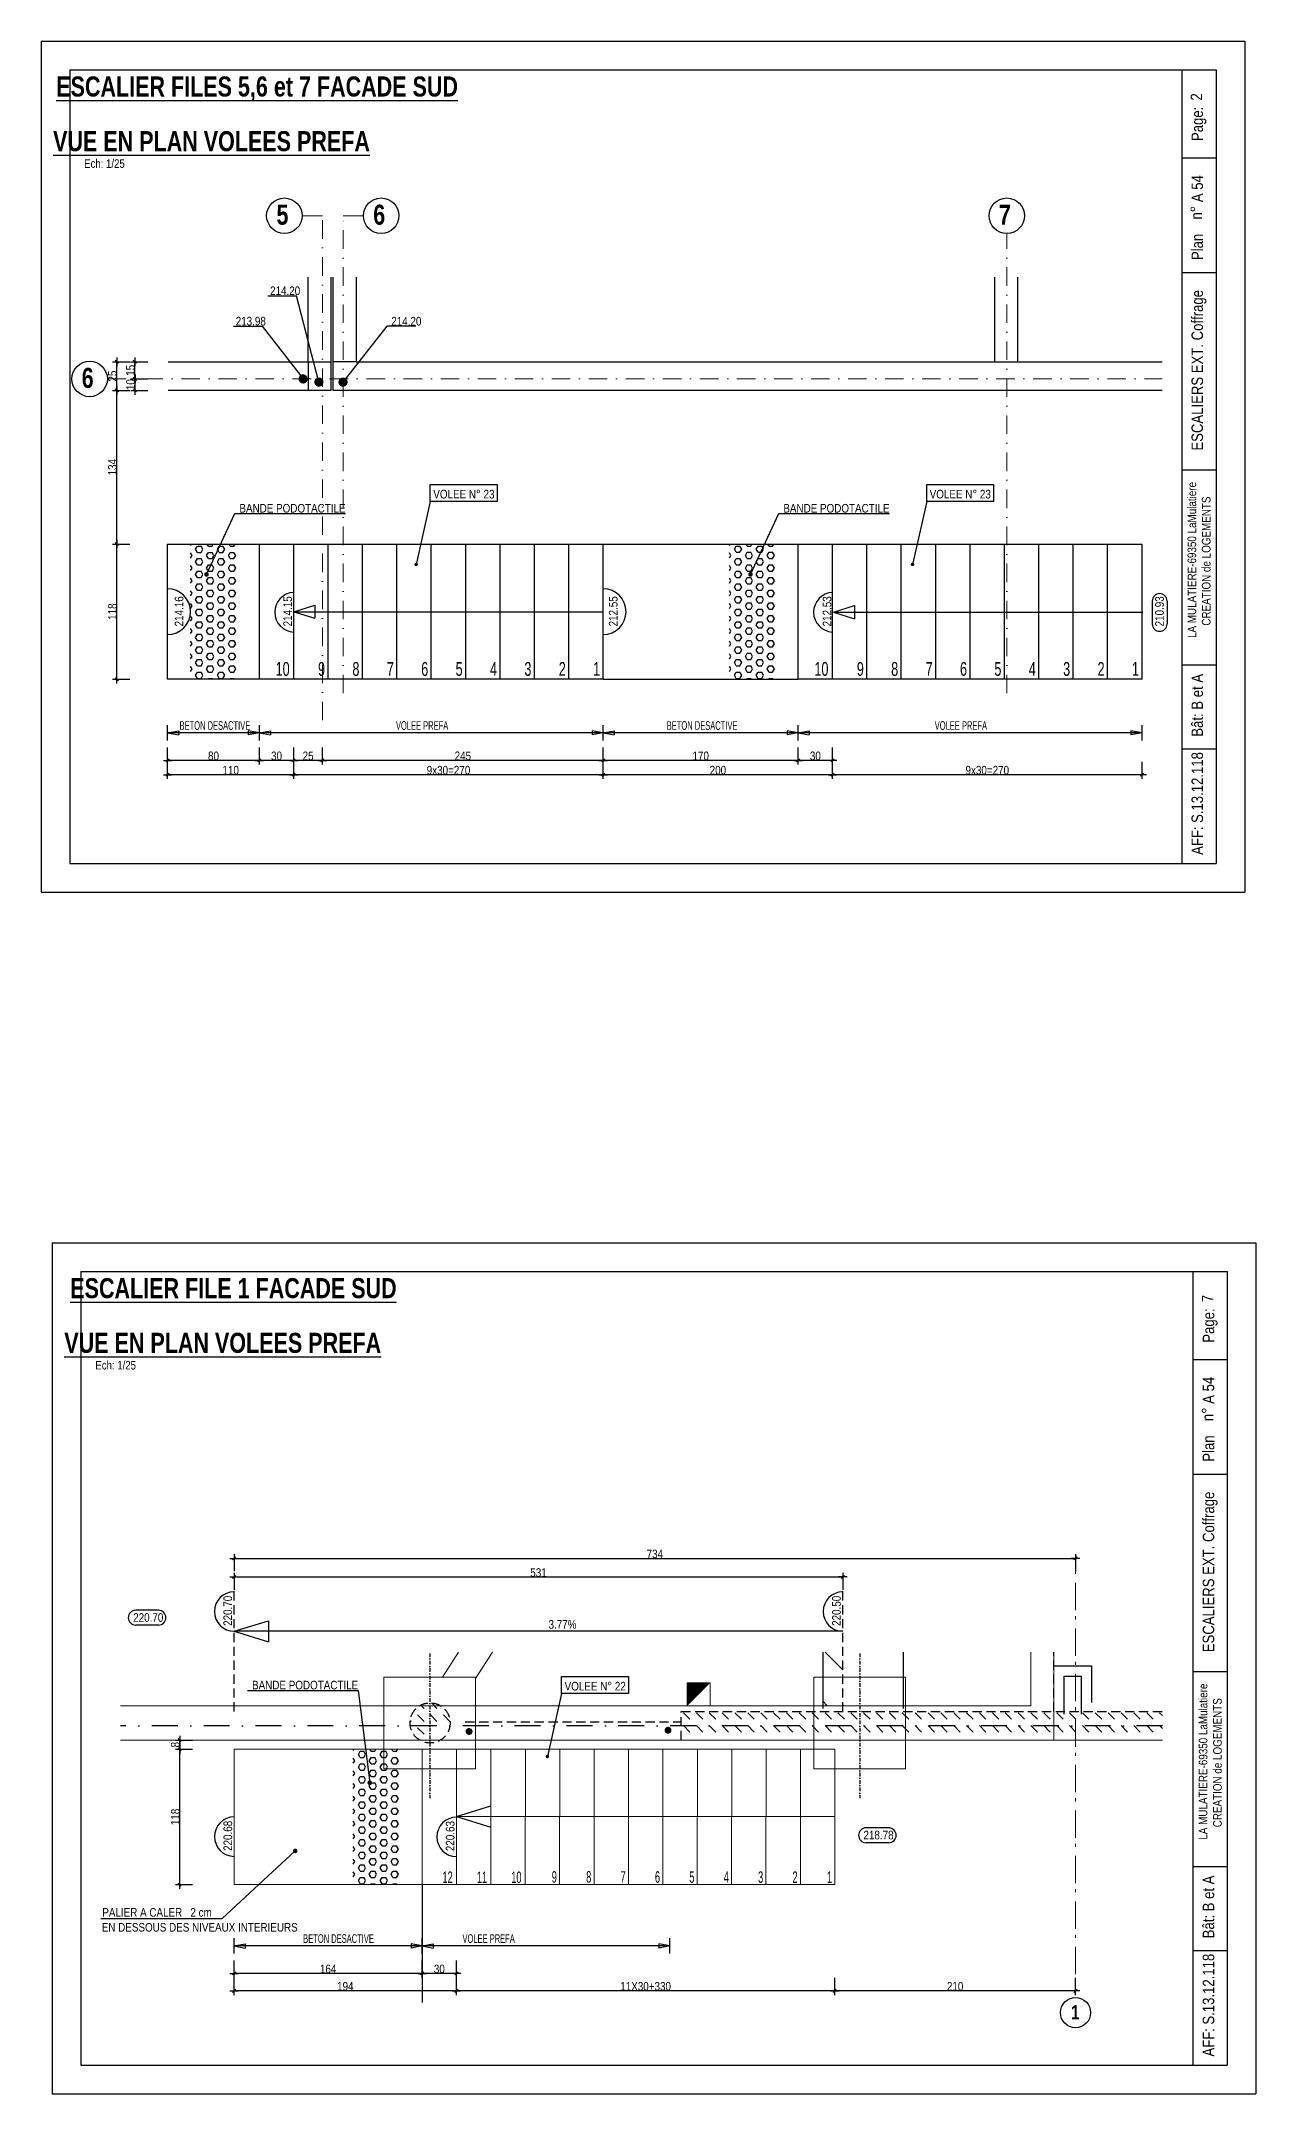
# Model space of a CAD drawing. Header units: centimetres. Extents: x 40138 to 55380, y -25189 to -21608.
# Drawn here: x 45595 to 47715, y -25189 to -21608 of the extents above; entities that cross this region are included whole.
import ezdxf
from ezdxf.enums import TextEntityAlignment as Align

# ---------------------------------------------------------------- set-up
doc = ezdxf.new("R2010")
doc.units = ezdxf.units.CM
doc.header["$LTSCALE"] = 25.4
doc.header["$PDMODE"] = 1
doc.header["$PDSIZE"] = -2
for name, pattern in [('CACHEX2', [19.05, 12.7, -6.35]), ('Style de ligne -6', [1.04164, 0.625, -0.20828, 0.06943, -0.13893]), ('TIRETPTX2', [50.8, 25.4, -12.7, 0, -12.7])]:
    doc.linetypes.add(name, pattern=pattern)
for name, color, linetype in [('01_cote_gen', 4, 'Continuous'), ('01_fenetres', 171, 'Continuous'), ('01_linteaux', 2, 'Continuous'), ('01_murs_sup', 2, 'CACHEX2'), ('01_poch_murs', 253, 'Continuous'), ('01_texte', 230, 'Continuous'), ('AA_COTES', 2, 'Continuous')]:
    doc.layers.add(name, color=color, linetype=linetype)
for name, color, linetype, lineweight in [('01_murs_coup', 5, 'Continuous', 60), ('01_PIEUX', 5, 'Continuous', 60), ('01_résv', 32, 'Continuous', 9), ('01_tram_axes', 2, 'TIRETPTX2', 9), ('B Général', 7, 'Continuous', 5)]:
    doc.layers.add(name, color=color, linetype=linetype, lineweight=lineweight)
doc.styles.add('ARIAL NA', font='ARIALN.TTF')
doc.styles.add('Arial Narrow', font='ARIALN.TTF')
doc.styles.add('impact', font='impact.ttf')
doc.styles.add('MATTE_TXT', font='arial.ttf')
doc.styles.add('STYLE2', font='ARIALN.TTF')
doc.dimstyles.new('JB25', dxfattribs={"dimscale": 0.1, "dimtxt": 150, "dimasz": 15, "dimexe": 0.1, "dimexo": 0.1, "dimgap": 0.09, "dimtad": 1, "dimdec": 1, "dimlfac": 0.5, "dimdsep": 46, "dimtxsty": 'STYLE2', "dimblk1": 'BOND_G', "dimblk2": 'BOND_D', "dimsah": 1, "dimcen": 1.5, "dimdle": 0.01, "dimse1": 1, "dimse2": 1, "dimclrd": 4, "dimclre": 2, "dimclrt": 6, "dimazin": 2, "dimtfac": 2.333333, "dimtdec": 1, "dimtix": 1, "dimtmove": 2, "dimatfit": 3, "dimldrblk": 'BOND_G', "dimfxl": 1, "dimtolj": 1, "dimtzin": 0, "dimarcsym": 0})
pattern_1 = [(135, (2395.002, -1414.808), (-22.4506403, 2e-15), [15.875, -15.875])]

msp = doc.modelspace()

# ---------------------------------------------------------------- texts
at = {"layer": '01_texte'}
for s, height, style, p in [('%%UESCALIER FILES 5,6 et 7 FACADE SUD', 35, 'impact', (45972.26, -21714.92)), ('%%UVUE EN PLAN VOLEES PREFA', 35, 'impact', (45892.72, -21810.31)), ('BANDE PODOTACTILE', 15, 'Arial Narrow', (46034, -22434.69)), ('VOLEE N° 23', 15, 'Arial Narrow', (46333.08, -22410.06)), ('BANDE PODOTACTILE', 15, 'Arial Narrow', (46983, -22434.69)), ('VOLEE N° 23', 15, 'Arial Narrow', (47199.08, -22410.06)), ('%%UESCALIER FILE 1 FACADE SUD', 35, 'impact', (45931.04, -23811.22)), ('%%UVUE EN PLAN VOLEES PREFA', 35, 'impact', (45912.29, -23906.61)), ('220.70', 15, 'Arial Narrow', (45782.36, -24369.82)), ('3.77%%%', 15, 'Arial Narrow', (46505.09, -24381.81)), ('BANDE PODOTACTILE', 15, 'Arial Narrow', (46056.08, -24487.73)), ('VOLEE N° 22', 15, 'Arial Narrow', (46562.16, -24489.6)), ('218.78', 15, 'Arial Narrow', (47056.46, -24749.35)), ('PALIER A CALER   2 cm', 15, 'Arial Narrow', (45797.69, -24884.24)), ('EN DESSOUS DES NIVEAUX INTERIEURS', 15, 'Arial Narrow', (45872.14, -24910.26))]:
    msp.add_text(s, height=height, dxfattribs=dict(at, style=style)).set_placement(p, align=Align.BOTTOM_CENTER)
at = {"layer": '01_texte', "style": 'STYLE2'}
for s, height, p in [('2', 20, (47621.05, -21711.39)), ('Page:', 20, (47622.49, -21782.07)), ('A 54', 20, (47622.49, -21888.72)), ('n%%D', 20, (47621.05, -21919.06)), ('Plan', 20, (47622.49, -21989.74)), ('ESCALIERS EXT. Coffrage', 20, (47622.49, -22322.07)), ('LA MULATIERE-69350 LaMulatiere', 15, (47610.62, -22648.98)), ('CREATION de LOGEMENTS', 15, (47635.62, -22627.5)), ('Bât: B et A', 20, (47622.49, -22821.2)), ('S.13.12.118', 20, (47622.49, -22971.7)), ('AFF:', 20, (47622.49, -23027.36)), ('7', 20, (47640.62, -23807.69)), ('Page:', 20, (47642.06, -23878.37)), ('A 54', 20, (47642.06, -23985.01)), ('n%%D', 20, (47640.62, -24015.36)), ('Plan', 20, (47642.06, -24086.04)), ('ESCALIERS EXT. Coffrage', 20, (47642.06, -24418.37)), ('LA MULATIERE-69350 LaMulatiere', 15, (47630.19, -24745.28)), ('CREATION de LOGEMENTS', 15, (47655.19, -24723.8)), ('Bât: B et A', 20, (47642.06, -24917.49)), ('S.13.12.118', 20, (47642.06, -25067.99)), ('AFF:', 20, (47642.06, -25123.66))]:
    msp.add_text(s, height=height, rotation=90, dxfattribs=at).set_placement(p)
at = {"layer": '01_texte'}
for s, style, width, p in [('Ech: 1/25', 'MATTE_TXT', 0.8, (45705.93, -21833.35)), ('BETON DESACTIVE', 'Arial Narrow', 0.7, (45898.65, -22813.69)), ('VOLEE PREFA', 'Arial Narrow', 0.7, (46260.15, -22813.69)), ('BETON DESACTIVE', 'Arial Narrow', 0.7, (46748.65, -22813.69)), ('VOLEE PREFA', 'Arial Narrow', 0.7, (47200.15, -22813.69)), ('Ech: 1/25', 'MATTE_TXT', 0.8, (45725.5, -23929.65)), ('BETON DESACTIVE', 'Arial Narrow', 0.7, (46114.34, -24929.89)), ('VOLEE PREFA', 'Arial Narrow', 0.7, (46376.21, -24929.88))]:
    msp.add_text(s, height=15, dxfattribs=dict(at, style=style, width=width)).set_placement(p, align=Align.BOTTOM_CENTER)
at = {"layer": '01_texte', "style": 'impact'}
for s, p in [('5', (46016.54, -21910.53)), ('6', (46185.33, -21910.53)), ('7', (47276.82, -21910.52)), ('6', (45676.7, -22195.22))]:
    msp.add_text(s, height=35, dxfattribs=at).set_placement(p, align=Align.MIDDLE_CENTER)
at = {"layer": '01_texte', "style": 'ARIAL NA'}
for s, p in [('214.20', (45994.91, -22050.72)), ('213.98', (45934.97, -22103.8)), ('214.20', (46206.36, -22103.91))]:
    msp.add_text(s, height=15, dxfattribs=at).set_placement(p)
at = {"layer": '01_texte', "style": 'Arial Narrow'}
for s, p in [('214.16', (45848.09, -22602.49)), ('214.15', (46037.59, -22602.49)), ('212.55', (46605.59, -22602.49)), ('212.53', (46978.59, -22602.49)), ('210.93', (47558.59, -22602.49)), ('220.70', (45932.99, -24346.15)), ('220.50', (46994.99, -24346.15)), ('220.68', (45933.15, -24738.75)), ('220.63', (46321.03, -24739.14))]:
    msp.add_text(s, height=15, rotation=90, dxfattribs=at).set_placement(p, align=Align.BOTTOM_CENTER)
at = {"layer": '01_texte', "style": 'ARIAL NA'}
for s, height, width, p in [('10', 24, 0.8, (46004.61, -22714.99)), ('9', 24, 0.8, (46078.57, -22714.99)), ('8', 24, 0.8, (46138.57, -22714.99)), ('7', 24, 0.8, (46198.57, -22714.99)), ('6', 24, 0.8, (46258.57, -22714.99)), ('5', 24, 0.8, (46318.57, -22714.99)), ('4', 24, 0.8, (46378.57, -22714.99)), ('3', 24, 0.8, (46438.57, -22714.99)), ('2', 24, 0.8, (46498.57, -22714.99)), ('1', 24, 0.8, (46558.57, -22714.99)), ('10', 24, 0.8, (46944.61, -22714.98)), ('9', 24, 0.8, (47018.57, -22714.98)), ('8', 24, 0.8, (47078.57, -22714.98)), ('7', 24, 0.8, (47138.57, -22714.98)), ('6', 24, 0.8, (47198.57, -22714.98)), ('5', 24, 0.8, (47258.57, -22714.98)), ('4', 24, 0.8, (47318.57, -22714.98)), ('3', 24, 0.8, (47378.57, -22714.98)), ('2', 24, 0.8, (47438.57, -22714.98)), ('1', 24, 0.8, (47498.57, -22714.98)), ('12', 20, 0.7, (46295.69, -24820.88)), ('11', 20, 0.7, (46355.69, -24820.94)), ('10', 20, 0.7, (46415.69, -24821)), ('9', 20, 0.7, (46486.35, -24820.3)), ('8', 20, 0.7, (46546.35, -24820.36)), ('7', 20, 0.7, (46606.35, -24820.42)), ('6', 20, 0.7, (46666.35, -24820.48)), ('5', 20, 0.7, (46726.35, -24820.54)), ('4', 20, 0.7, (46786.35, -24820.6)), ('3', 20, 0.7, (46846.35, -24820.66)), ('2', 20, 0.7, (46906.35, -24820.72)), ('1', 20, 0.7, (46966.35, -24820.78))]:
    msp.add_text(s, height=height, dxfattribs=dict(at, width=width)).set_placement(p)
at = {"layer": '01_texte', "insert": (47392.22, -25034.05), "char_height": 25, "attachment_point": 1, "rotation": 0, "line_spacing_factor": 0.895453, "style": 'impact'}
msp.add_mtext('1', dxfattribs=at)

# ---------------------------------------------------------------- blocks, each defined once
blk = doc.blocks.new('BOND_G')
at = {"layer": 'AA_COTES', "color": 0}
for p, q in [((5, 0), (-5, 0)), ((1.8, 1.8), (-1.8, -1.8)), ((0, -5), (0, 15))]:
    blk.add_line(p, q, dxfattribs=at)
blk = doc.blocks.new('BOND_D')
at = {"layer": 'AA_COTES', "color": 0}
for p, q in [((5, 0), (-5, 0)), ((-1.8, -1.8), (1.8, 1.8)), ((0, 5), (0, -15))]:
    blk.add_line(p, q, dxfattribs=at)
blk = doc.blocks.new('*D350')
at = {"layer": '01_cote_gen', "color": 4, "lineweight": -2, "ltscale": 0.1, "transparency": 16777216}
blk.add_line((46084.7, -22862.5), (46037.7, -22862.5), dxfattribs=at)
at = {"layer": 'Defpoints', "color": 0, "ltscale": 0.1, "transparency": 16777216}
for p in [(46036.2, -22840), (46086.2, -22835.4), (46036.2, -22862.5)]:
    blk.add_point(p, dxfattribs=at)
at = {"layer": '01_cote_gen', "color": 4, "lineweight": -2, "ltscale": 0.1, "transparency": 16777216, "xscale": 1.5, "yscale": 1.5, "zscale": 1.5, "rotation": 180}
blk.add_blockref('BOND_D', (46036.2, -22862.5), dxfattribs=at)
at = {"layer": '01_cote_gen', "color": 4, "lineweight": -2, "ltscale": 0.1, "transparency": 16777216, "xscale": 1.5, "yscale": 1.5, "zscale": 1.5}
blk.add_blockref('BOND_G', (46086.2, -22862.5), dxfattribs=at)
at = {"layer": '01_cote_gen', "color": 6, "ltscale": 0.1, "transparency": 16777216, "insert": (46061.2, -22854.8), "char_height": 15, "attachment_point": 5, "style": 'STYLE2'}
blk.add_mtext('\\A1;25', dxfattribs=at)
blk = doc.blocks.new('*D351')
at = {"layer": '01_cote_gen', "color": 4, "lineweight": -2, "ltscale": 0.1, "transparency": 16777216}
blk.add_line((46574.7, -22887.5), (46037.7, -22887.5), dxfattribs=at)
at = {"layer": 'Defpoints', "color": 0, "ltscale": 0.1, "transparency": 16777216}
for p in [(46036.2, -22840), (46576.2, -22840), (46036.2, -22887.5)]:
    blk.add_point(p, dxfattribs=at)
at = {"layer": '01_cote_gen', "color": 4, "lineweight": -2, "ltscale": 0.1, "transparency": 16777216, "xscale": 1.5, "yscale": 1.5, "zscale": 1.5, "rotation": 180}
blk.add_blockref('BOND_D', (46036.2, -22887.5), dxfattribs=at)
at = {"layer": '01_cote_gen', "color": 4, "lineweight": -2, "ltscale": 0.1, "transparency": 16777216, "xscale": 1.5, "yscale": 1.5, "zscale": 1.5}
blk.add_blockref('BOND_G', (46576.2, -22887.5), dxfattribs=at)
at = {"layer": '01_cote_gen', "color": 6, "ltscale": 0.1, "transparency": 16777216, "insert": (46306.2, -22879.8), "char_height": 15, "attachment_point": 5, "style": 'STYLE2'}
blk.add_mtext('\\A1;9x30=270', dxfattribs=at)
blk = doc.blocks.new('*D352')
at = {"layer": '01_cote_gen', "color": 4, "lineweight": -2, "ltscale": 0.1, "transparency": 16777216}
blk.add_line((46574.7, -22862.5), (46087.7, -22862.5), dxfattribs=at)
at = {"layer": 'Defpoints', "color": 0, "ltscale": 0.1, "transparency": 16777216}
for p in [(46086.2, -22840), (46576.2, -22840), (46086.2, -22862.5)]:
    blk.add_point(p, dxfattribs=at)
at = {"layer": '01_cote_gen', "color": 4, "lineweight": -2, "ltscale": 0.1, "transparency": 16777216, "xscale": 1.5, "yscale": 1.5, "zscale": 1.5, "rotation": 180}
blk.add_blockref('BOND_D', (46086.2, -22862.5), dxfattribs=at)
at = {"layer": '01_cote_gen', "color": 4, "lineweight": -2, "ltscale": 0.1, "transparency": 16777216, "xscale": 1.5, "yscale": 1.5, "zscale": 1.5}
blk.add_blockref('BOND_G', (46576.2, -22862.5), dxfattribs=at)
at = {"layer": '01_cote_gen', "color": 6, "ltscale": 0.1, "transparency": 16777216, "insert": (46331.2, -22854.8), "char_height": 15, "attachment_point": 5, "style": 'STYLE2'}
blk.add_mtext('\\A1;245', dxfattribs=at)
blk = doc.blocks.new('*D343')
at = {"layer": '01_cote_gen', "color": 4, "lineweight": -2, "ltscale": 0.1, "transparency": 16777216}
blk.add_line((46034.7, -22862.5), (45977.7, -22862.5), dxfattribs=at)
at = {"layer": 'Defpoints', "color": 0, "ltscale": 0.1, "transparency": 16777216}
for p in [(45976.2, -22704.5), (46036.2, -22704.5), (45976.2, -22862.5)]:
    blk.add_point(p, dxfattribs=at)
at = {"layer": '01_cote_gen', "color": 4, "lineweight": -2, "ltscale": 0.1, "transparency": 16777216, "xscale": 1.5, "yscale": 1.5, "zscale": 1.5, "rotation": 180}
blk.add_blockref('BOND_D', (45976.2, -22862.5), dxfattribs=at)
at = {"layer": '01_cote_gen', "color": 4, "lineweight": -2, "ltscale": 0.1, "transparency": 16777216, "xscale": 1.5, "yscale": 1.5, "zscale": 1.5}
blk.add_blockref('BOND_G', (46036.2, -22862.5), dxfattribs=at)
at = {"layer": '01_cote_gen', "color": 6, "ltscale": 0.1, "transparency": 16777216, "insert": (46006.2, -22854.8), "char_height": 15, "attachment_point": 5, "style": 'STYLE2'}
blk.add_mtext('\\A1;30', dxfattribs=at)
blk = doc.blocks.new('*D344')
at = {"layer": '01_cote_gen', "color": 4, "lineweight": -2, "ltscale": 0.1, "transparency": 16777216}
blk.add_line((45974.7, -22862.5), (45817.7, -22862.5), dxfattribs=at)
at = {"layer": 'Defpoints', "color": 0, "ltscale": 0.1, "transparency": 16777216}
for p in [(45816.2, -22840), (45976.2, -22840), (45816.2, -22862.5)]:
    blk.add_point(p, dxfattribs=at)
at = {"layer": '01_cote_gen', "color": 4, "lineweight": -2, "ltscale": 0.1, "transparency": 16777216, "xscale": 1.5, "yscale": 1.5, "zscale": 1.5, "rotation": 180}
blk.add_blockref('BOND_D', (45816.2, -22862.5), dxfattribs=at)
at = {"layer": '01_cote_gen', "color": 4, "lineweight": -2, "ltscale": 0.1, "transparency": 16777216, "xscale": 1.5, "yscale": 1.5, "zscale": 1.5}
blk.add_blockref('BOND_G', (45976.2, -22862.5), dxfattribs=at)
at = {"layer": '01_cote_gen', "color": 6, "ltscale": 0.1, "transparency": 16777216, "insert": (45896.2, -22854.8), "char_height": 15, "attachment_point": 5, "style": 'STYLE2'}
blk.add_mtext('\\A1;80', dxfattribs=at)
blk = doc.blocks.new('*D345')
at = {"layer": '01_cote_gen', "color": 4, "lineweight": -2, "ltscale": 0.1, "transparency": 16777216}
blk.add_line((46034.7, -22887.5), (45817.7, -22887.5), dxfattribs=at)
at = {"layer": 'Defpoints', "color": 0, "ltscale": 0.1, "transparency": 16777216}
for p in [(45816.2, -22840), (46036.2, -22840), (45816.2, -22887.5)]:
    blk.add_point(p, dxfattribs=at)
at = {"layer": '01_cote_gen', "color": 4, "lineweight": -2, "ltscale": 0.1, "transparency": 16777216, "xscale": 1.5, "yscale": 1.5, "zscale": 1.5, "rotation": 180}
blk.add_blockref('BOND_D', (45816.2, -22887.5), dxfattribs=at)
at = {"layer": '01_cote_gen', "color": 4, "lineweight": -2, "ltscale": 0.1, "transparency": 16777216, "xscale": 1.5, "yscale": 1.5, "zscale": 1.5}
blk.add_blockref('BOND_G', (46036.2, -22887.5), dxfattribs=at)
at = {"layer": '01_cote_gen', "color": 6, "ltscale": 0.1, "transparency": 16777216, "insert": (45926.2, -22879.8), "char_height": 15, "attachment_point": 5, "style": 'STYLE2'}
blk.add_mtext('\\A1;110', dxfattribs=at)
blk = doc.blocks.new('*D346')
at = {"layer": '01_cote_gen', "color": 4, "lineweight": -2, "ltscale": 0.1, "transparency": 16777216}
blk.add_line((46974.7, -22862.5), (46917.7, -22862.5), dxfattribs=at)
at = {"layer": 'Defpoints', "color": 0, "ltscale": 0.1, "transparency": 16777216}
for p in [(46916.2, -22840), (46976.2, -22840), (46916.2, -22862.5)]:
    blk.add_point(p, dxfattribs=at)
at = {"layer": '01_cote_gen', "color": 4, "lineweight": -2, "ltscale": 0.1, "transparency": 16777216, "xscale": 1.5, "yscale": 1.5, "zscale": 1.5, "rotation": 180}
blk.add_blockref('BOND_D', (46916.2, -22862.5), dxfattribs=at)
at = {"layer": '01_cote_gen', "color": 4, "lineweight": -2, "ltscale": 0.1, "transparency": 16777216, "xscale": 1.5, "yscale": 1.5, "zscale": 1.5}
blk.add_blockref('BOND_G', (46976.2, -22862.5), dxfattribs=at)
at = {"layer": '01_cote_gen', "color": 6, "ltscale": 0.1, "transparency": 16777216, "insert": (46946.2, -22854.8), "char_height": 15, "attachment_point": 5, "style": 'STYLE2'}
blk.add_mtext('\\A1;30', dxfattribs=at)
blk = doc.blocks.new('*D347')
at = {"layer": '01_cote_gen', "color": 4, "lineweight": -2, "ltscale": 0.1, "transparency": 16777216}
blk.add_line((46914.7, -22862.5), (46577.7, -22862.5), dxfattribs=at)
at = {"layer": 'Defpoints', "color": 0, "ltscale": 0.1, "transparency": 16777216}
for p in [(46576.2, -22840), (46916.2, -22840), (46576.2, -22862.5)]:
    blk.add_point(p, dxfattribs=at)
at = {"layer": '01_cote_gen', "color": 4, "lineweight": -2, "ltscale": 0.1, "transparency": 16777216, "xscale": 1.5, "yscale": 1.5, "zscale": 1.5, "rotation": 180}
blk.add_blockref('BOND_D', (46576.2, -22862.5), dxfattribs=at)
at = {"layer": '01_cote_gen', "color": 4, "lineweight": -2, "ltscale": 0.1, "transparency": 16777216, "xscale": 1.5, "yscale": 1.5, "zscale": 1.5}
blk.add_blockref('BOND_G', (46916.2, -22862.5), dxfattribs=at)
at = {"layer": '01_cote_gen', "color": 6, "ltscale": 0.1, "transparency": 16777216, "insert": (46746.2, -22854.8), "char_height": 15, "attachment_point": 5, "style": 'STYLE2'}
blk.add_mtext('\\A1;170', dxfattribs=at)
blk = doc.blocks.new('*D348')
at = {"layer": '01_cote_gen', "color": 4, "lineweight": -2, "ltscale": 0.1, "transparency": 16777216}
blk.add_line((46974.7, -22887.5), (46577.7, -22887.5), dxfattribs=at)
at = {"layer": 'Defpoints', "color": 0, "ltscale": 0.1, "transparency": 16777216}
for p in [(46576.2, -22714), (46976.2, -22714), (46576.2, -22887.5)]:
    blk.add_point(p, dxfattribs=at)
at = {"layer": '01_cote_gen', "color": 4, "lineweight": -2, "ltscale": 0.1, "transparency": 16777216, "xscale": 1.5, "yscale": 1.5, "zscale": 1.5, "rotation": 180}
blk.add_blockref('BOND_D', (46576.2, -22887.5), dxfattribs=at)
at = {"layer": '01_cote_gen', "color": 4, "lineweight": -2, "ltscale": 0.1, "transparency": 16777216, "xscale": 1.5, "yscale": 1.5, "zscale": 1.5}
blk.add_blockref('BOND_G', (46976.2, -22887.5), dxfattribs=at)
at = {"layer": '01_cote_gen', "color": 6, "ltscale": 0.1, "transparency": 16777216, "insert": (46776.2, -22879.8), "char_height": 15, "attachment_point": 5, "style": 'STYLE2'}
blk.add_mtext('\\A1;200', dxfattribs=at)
blk = doc.blocks.new('*D349')
at = {"layer": '01_cote_gen', "color": 4, "lineweight": -2, "ltscale": 0.1, "transparency": 16777216}
blk.add_line((47514.7, -22887.5), (46977.7, -22887.5), dxfattribs=at)
at = {"layer": 'Defpoints', "color": 0, "ltscale": 0.1, "transparency": 16777216}
for p in [(46976.2, -22840), (47516.2, -22865), (46976.2, -22887.5)]:
    blk.add_point(p, dxfattribs=at)
at = {"layer": '01_cote_gen', "color": 4, "lineweight": -2, "ltscale": 0.1, "transparency": 16777216, "xscale": 1.5, "yscale": 1.5, "zscale": 1.5, "rotation": 180}
blk.add_blockref('BOND_D', (46976.2, -22887.5), dxfattribs=at)
at = {"layer": '01_cote_gen', "color": 4, "lineweight": -2, "ltscale": 0.1, "transparency": 16777216, "xscale": 1.5, "yscale": 1.5, "zscale": 1.5}
blk.add_blockref('BOND_G', (47516.2, -22887.5), dxfattribs=at)
at = {"layer": '01_cote_gen', "color": 6, "ltscale": 0.1, "transparency": 16777216, "insert": (47246.2, -22879.8), "char_height": 15, "attachment_point": 5, "style": 'STYLE2'}
blk.add_mtext('\\A1;9x30=270', dxfattribs=at)
blk = doc.blocks.new('*D353')
at = {"layer": '01_cote_gen', "color": 4, "lineweight": -2, "ltscale": 0.1, "transparency": 16777216}
blk.add_line((45727.5, -22215.6), (45727.5, -22168.6), dxfattribs=at)
at = {"layer": 'Defpoints', "color": 0, "ltscale": 0.1, "transparency": 16777216}
for p in [(45727.5, -22167.1), (45836, -22167.1), (45842, -22217.1)]:
    blk.add_point(p, dxfattribs=at)
at = {"layer": '01_cote_gen', "color": 4, "lineweight": -2, "ltscale": 0.1, "transparency": 16777216, "xscale": 1.5, "yscale": 1.5, "zscale": 1.5}
for name, p, rotation in [('BOND_D', (45727.5, -22167.1), 90), ('BOND_G', (45727.5, -22217.1), 270)]:
    blk.add_blockref(name, p, dxfattribs=dict(at, rotation=rotation))
at = {"layer": '01_cote_gen', "color": 6, "ltscale": 0.1, "transparency": 16777216, "insert": (45719.9, -22192.1), "char_height": 15, "attachment_point": 5, "rotation": 90, "style": 'STYLE2'}
blk.add_mtext('\\A1;25', dxfattribs=at)
blk = doc.blocks.new('*D354')
at = {"layer": '01_cote_gen', "color": 4, "lineweight": -2, "ltscale": 0.1, "transparency": 16777216}
blk.add_line((45759.3, -22215.6), (45759.3, -22198.6), dxfattribs=at)
at = {"layer": 'Defpoints', "color": 0, "ltscale": 0.1, "transparency": 16777216}
for p in [(45759.3, -22197.1), (45796.8, -22197.1), (45855.5, -22217.1)]:
    blk.add_point(p, dxfattribs=at)
at = {"layer": '01_cote_gen', "color": 4, "lineweight": -2, "ltscale": 0.1, "transparency": 16777216, "xscale": 1.5, "yscale": 1.5, "zscale": 1.5}
for name, p, rotation in [('BOND_D', (45759.3, -22197.1), 90), ('BOND_G', (45759.3, -22217.1), 270)]:
    blk.add_blockref(name, p, dxfattribs=dict(at, rotation=rotation))
at = {"layer": '01_cote_gen', "color": 6, "ltscale": 0.1, "transparency": 16777216, "insert": (45751.6, -22207.1), "char_height": 15, "attachment_point": 5, "rotation": 90, "style": 'STYLE2'}
blk.add_mtext('\\A1;10', dxfattribs=at)
blk = doc.blocks.new('*D355')
at = {"layer": '01_cote_gen', "color": 4, "lineweight": -2, "ltscale": 0.1, "transparency": 16777216}
blk.add_line((45759, -22195.6), (45759, -22168.6), dxfattribs=at)
at = {"layer": 'Defpoints', "color": 0, "ltscale": 0.1, "transparency": 16777216}
for p in [(45759, -22167.1), (45788, -22167.1), (45788, -22197.1)]:
    blk.add_point(p, dxfattribs=at)
at = {"layer": '01_cote_gen', "color": 4, "lineweight": -2, "ltscale": 0.1, "transparency": 16777216, "xscale": 1.5, "yscale": 1.5, "zscale": 1.5}
for name, p, rotation in [('BOND_D', (45759, -22167.1), 90), ('BOND_G', (45759, -22197.1), 270)]:
    blk.add_blockref(name, p, dxfattribs=dict(at, rotation=rotation))
at = {"layer": '01_cote_gen', "color": 6, "ltscale": 0.1, "transparency": 16777216, "insert": (45751.3, -22182.1), "char_height": 15, "attachment_point": 5, "rotation": 90, "style": 'STYLE2'}
blk.add_mtext('\\A1;15', dxfattribs=at)
blk = doc.blocks.new('*D356')
at = {"layer": '01_cote_gen', "color": 4, "lineweight": -2, "ltscale": 0.1, "transparency": 16777216}
blk.add_line((45727.5, -22483.6), (45727.5, -22218.6), dxfattribs=at)
at = {"layer": 'Defpoints', "color": 0, "ltscale": 0.1, "transparency": 16777216}
for p in [(45727.5, -22217.1), (45817, -22217.1), (45816.2, -22485.1)]:
    blk.add_point(p, dxfattribs=at)
at = {"layer": '01_cote_gen', "color": 4, "lineweight": -2, "ltscale": 0.1, "transparency": 16777216, "xscale": 1.5, "yscale": 1.5, "zscale": 1.5}
for name, p, rotation in [('BOND_D', (45727.5, -22217.1), 90), ('BOND_G', (45727.5, -22485.1), 270)]:
    blk.add_blockref(name, p, dxfattribs=dict(at, rotation=rotation))
at = {"layer": '01_cote_gen', "color": 6, "ltscale": 0.1, "transparency": 16777216, "insert": (45719.9, -22351.1), "char_height": 15, "attachment_point": 5, "rotation": 90, "style": 'STYLE2'}
blk.add_mtext('\\A1;134', dxfattribs=at)
blk = doc.blocks.new('*D357')
at = {"layer": '01_cote_gen', "color": 4, "lineweight": -2, "ltscale": 0.1, "transparency": 16777216}
blk.add_line((45727.5, -22719.6), (45727.5, -22486.6), dxfattribs=at)
at = {"layer": 'Defpoints', "color": 0, "ltscale": 0.1, "transparency": 16777216}
for p in [(45727.5, -22485.1), (45816.2, -22485.1), (45816.2, -22721.1)]:
    blk.add_point(p, dxfattribs=at)
at = {"layer": '01_cote_gen', "color": 4, "lineweight": -2, "ltscale": 0.1, "transparency": 16777216, "xscale": 1.5, "yscale": 1.5, "zscale": 1.5}
for name, p, rotation in [('BOND_D', (45727.5, -22485.1), 90), ('BOND_G', (45727.5, -22721.1), 270)]:
    blk.add_blockref(name, p, dxfattribs=dict(at, rotation=rotation))
at = {"layer": '01_cote_gen', "color": 6, "ltscale": 0.1, "transparency": 16777216, "insert": (45719.9, -22603.1), "char_height": 15, "attachment_point": 5, "rotation": 90, "style": 'STYLE2'}
blk.add_mtext('\\A1;118', dxfattribs=at)
blk = doc.blocks.new('*D450')
at = {"layer": '01_cote_gen', "color": 4, "lineweight": -2, "ltscale": 0.1, "transparency": 16777216}
blk.add_line((47398.6, -25009), (46981.6, -25009), dxfattribs=at)
at = {"layer": 'Defpoints', "color": 0, "ltscale": 0.1, "transparency": 16777216}
for p in [(46980.1, -24840.7), (47400.1, -24894.5), (46980.1, -25009)]:
    blk.add_point(p, dxfattribs=at)
at = {"layer": '01_cote_gen', "color": 4, "lineweight": -2, "ltscale": 0.1, "transparency": 16777216, "xscale": 1.5, "yscale": 1.5, "zscale": 1.5, "rotation": 180}
blk.add_blockref('BOND_D', (46980.1, -25009), dxfattribs=at)
at = {"layer": '01_cote_gen', "color": 4, "lineweight": -2, "ltscale": 0.1, "transparency": 16777216, "xscale": 1.5, "yscale": 1.5, "zscale": 1.5}
blk.add_blockref('BOND_G', (47400.1, -25009), dxfattribs=at)
at = {"layer": '01_cote_gen', "color": 6, "ltscale": 0.1, "transparency": 16777216, "insert": (47190.1, -25001.3), "char_height": 15, "attachment_point": 5, "style": 'STYLE2'}
blk.add_mtext('\\A1;210', dxfattribs=at)
blk = doc.blocks.new('*D451')
at = {"layer": '01_cote_gen', "color": 4, "lineweight": -2, "ltscale": 0.1, "transparency": 16777216}
blk.add_line((46978.6, -25009), (46321.6, -25009), dxfattribs=at)
at = {"layer": 'Defpoints', "color": 0, "ltscale": 0.1, "transparency": 16777216}
for p in [(46320.1, -24890.5), (46980.1, -24891.1), (46320.1, -25009)]:
    blk.add_point(p, dxfattribs=at)
at = {"layer": '01_cote_gen', "color": 4, "lineweight": -2, "ltscale": 0.1, "transparency": 16777216, "xscale": 1.5, "yscale": 1.5, "zscale": 1.5, "rotation": 180}
blk.add_blockref('BOND_D', (46320.1, -25009), dxfattribs=at)
at = {"layer": '01_cote_gen', "color": 4, "lineweight": -2, "ltscale": 0.1, "transparency": 16777216, "xscale": 1.5, "yscale": 1.5, "zscale": 1.5}
blk.add_blockref('BOND_G', (46980.1, -25009), dxfattribs=at)
at = {"layer": '01_cote_gen', "color": 6, "ltscale": 0.1, "transparency": 16777216, "insert": (46650.1, -25001.3), "char_height": 15, "attachment_point": 5, "style": 'STYLE2'}
blk.add_mtext('\\A1;11X30+330', dxfattribs=at)
blk = doc.blocks.new('*D452')
at = {"layer": '01_cote_gen', "color": 4, "lineweight": -2, "ltscale": 0.1, "transparency": 16777216}
blk.add_line((46318.6, -24978.7), (46261.7, -24978.7), dxfattribs=at)
at = {"layer": 'Defpoints', "color": 0, "ltscale": 0.1, "transparency": 16777216}
for p in [(46260.2, -24823.2), (46320.1, -24956.2), (46260.2, -24978.7)]:
    blk.add_point(p, dxfattribs=at)
at = {"layer": '01_cote_gen', "color": 4, "lineweight": -2, "ltscale": 0.1, "transparency": 16777216, "xscale": 1.5, "yscale": 1.5, "zscale": 1.5, "rotation": 180}
blk.add_blockref('BOND_D', (46260.2, -24978.7), dxfattribs=at)
at = {"layer": '01_cote_gen', "color": 4, "lineweight": -2, "ltscale": 0.1, "transparency": 16777216, "xscale": 1.5, "yscale": 1.5, "zscale": 1.5}
blk.add_blockref('BOND_G', (46320.1, -24978.7), dxfattribs=at)
at = {"layer": '01_cote_gen', "color": 6, "ltscale": 0.1, "transparency": 16777216, "insert": (46290.2, -24971), "char_height": 15, "attachment_point": 5, "style": 'STYLE2'}
blk.add_mtext('\\A1;30', dxfattribs=at)
blk = doc.blocks.new('*D453')
at = {"layer": '01_cote_gen', "color": 4, "lineweight": -2, "ltscale": 0.1, "transparency": 16777216}
blk.add_line((45837.3, -24822.2), (45837.3, -24589.2), dxfattribs=at)
at = {"layer": 'Defpoints', "color": 0, "ltscale": 0.1, "transparency": 16777216}
for p in [(45837.3, -24587.7), (45932.4, -24587.7), (45932.2, -24823.7)]:
    blk.add_point(p, dxfattribs=at)
at = {"layer": '01_cote_gen', "color": 4, "lineweight": -2, "ltscale": 0.1, "transparency": 16777216, "xscale": 1.5, "yscale": 1.5, "zscale": 1.5}
for name, p, rotation in [('BOND_D', (45837.3, -24587.7), 90), ('BOND_G', (45837.3, -24823.7), 270)]:
    blk.add_blockref(name, p, dxfattribs=dict(at, rotation=rotation))
at = {"layer": '01_cote_gen', "color": 6, "ltscale": 0.1, "transparency": 16777216, "insert": (45829.6, -24705.7), "char_height": 15, "attachment_point": 5, "rotation": 90, "style": 'STYLE2'}
blk.add_mtext('\\A1;118', dxfattribs=at)
blk = doc.blocks.new('*D454')
at = {"layer": '01_cote_gen', "color": 4, "lineweight": -2, "ltscale": 0.1, "transparency": 16777216}
blk.add_line((45837.3, -24586.2), (45837.3, -24573.2), dxfattribs=at)
at = {"layer": 'Defpoints', "color": 0, "ltscale": 0.1, "transparency": 16777216}
for p in [(45837.3, -24571.7), (45859.8, -24571.7), (45859.8, -24587.7)]:
    blk.add_point(p, dxfattribs=at)
at = {"layer": '01_cote_gen', "color": 4, "lineweight": -2, "ltscale": 0.1, "transparency": 16777216, "xscale": 1.5, "yscale": 1.5, "zscale": 1.5}
for name, p, rotation in [('BOND_D', (45837.3, -24571.7), 90), ('BOND_G', (45837.3, -24587.7), 270)]:
    blk.add_blockref(name, p, dxfattribs=dict(at, rotation=rotation))
at = {"layer": '01_cote_gen', "color": 6, "ltscale": 0.1, "transparency": 16777216, "insert": (45829.6, -24579.7), "char_height": 15, "attachment_point": 5, "rotation": 90, "style": 'STYLE2'}
blk.add_mtext('\\A1;8', dxfattribs=at)
blk = doc.blocks.new('*D455')
at = {"layer": '01_cote_gen', "color": 4, "lineweight": -2, "ltscale": 0.1, "transparency": 16777216}
blk.add_line((45933.7, -24254.6), (47398.6, -24254.6), dxfattribs=at)
at = {"layer": 'Defpoints', "color": 0, "ltscale": 0.1, "transparency": 16777216}
for p in [(47400.1, -24254.6), (47400.1, -24295.4), (45932.2, -24351)]:
    blk.add_point(p, dxfattribs=at)
at = {"layer": '01_cote_gen', "color": 4, "lineweight": -2, "ltscale": 0.1, "transparency": 16777216, "xscale": 1.5, "yscale": 1.5, "zscale": 1.5, "rotation": 180}
blk.add_blockref('BOND_G', (45932.2, -24254.6), dxfattribs=at)
at = {"layer": '01_cote_gen', "color": 4, "lineweight": -2, "ltscale": 0.1, "transparency": 16777216, "xscale": 1.5, "yscale": 1.5, "zscale": 1.5}
blk.add_blockref('BOND_D', (47400.1, -24254.6), dxfattribs=at)
at = {"layer": '01_cote_gen', "color": 6, "ltscale": 0.1, "transparency": 16777216, "insert": (46666.2, -24247), "char_height": 15, "attachment_point": 5, "style": 'STYLE2'}
blk.add_mtext('\\A1;734', dxfattribs=at)
blk = doc.blocks.new('*D456')
at = {"layer": '01_cote_gen', "color": 4, "lineweight": -2, "ltscale": 0.1, "transparency": 16777216}
blk.add_line((45933.7, -24287.1), (46992.7, -24287.1), dxfattribs=at)
at = {"layer": 'Defpoints', "color": 0, "ltscale": 0.1, "transparency": 16777216}
for p in [(45932.2, -24277.1), (46994.2, -24287.1), (46994.2, -24351)]:
    blk.add_point(p, dxfattribs=at)
at = {"layer": '01_cote_gen', "color": 4, "lineweight": -2, "ltscale": 0.1, "transparency": 16777216, "xscale": 1.5, "yscale": 1.5, "zscale": 1.5, "rotation": 180}
blk.add_blockref('BOND_G', (45932.2, -24287.1), dxfattribs=at)
at = {"layer": '01_cote_gen', "color": 4, "lineweight": -2, "ltscale": 0.1, "transparency": 16777216, "xscale": 1.5, "yscale": 1.5, "zscale": 1.5}
blk.add_blockref('BOND_D', (46994.2, -24287.1), dxfattribs=at)
at = {"layer": '01_cote_gen', "color": 6, "ltscale": 0.1, "transparency": 16777216, "insert": (46463.2, -24279.5), "char_height": 15, "attachment_point": 5, "style": 'STYLE2'}
blk.add_mtext('\\A1;531', dxfattribs=at)
blk = doc.blocks.new('*D457')
at = {"layer": '01_cote_gen', "color": 4, "lineweight": -2, "ltscale": 0.1, "transparency": 16777216}
blk.add_line((46258.7, -24978.7), (45933.7, -24978.7), dxfattribs=at)
at = {"layer": 'Defpoints', "color": 0, "ltscale": 0.1, "transparency": 16777216}
for p in [(45932.2, -24847.5), (46260.2, -24956.2), (45932.2, -24978.7)]:
    blk.add_point(p, dxfattribs=at)
at = {"layer": '01_cote_gen', "color": 4, "lineweight": -2, "ltscale": 0.1, "transparency": 16777216, "xscale": 1.5, "yscale": 1.5, "zscale": 1.5, "rotation": 180}
blk.add_blockref('BOND_D', (45932.2, -24978.7), dxfattribs=at)
at = {"layer": '01_cote_gen', "color": 4, "lineweight": -2, "ltscale": 0.1, "transparency": 16777216, "xscale": 1.5, "yscale": 1.5, "zscale": 1.5}
blk.add_blockref('BOND_G', (46260.2, -24978.7), dxfattribs=at)
at = {"layer": '01_cote_gen', "color": 6, "ltscale": 0.1, "transparency": 16777216, "insert": (46096.2, -24971), "char_height": 15, "attachment_point": 5, "style": 'STYLE2'}
blk.add_mtext('\\A1;164', dxfattribs=at)
blk = doc.blocks.new('*D458')
at = {"layer": '01_cote_gen', "color": 4, "lineweight": -2, "ltscale": 0.1, "transparency": 16777216}
blk.add_line((46318.6, -25009), (45933.7, -25009), dxfattribs=at)
at = {"layer": 'Defpoints', "color": 0, "ltscale": 0.1, "transparency": 16777216}
for p in [(45932.2, -24986.2), (45932.2, -25009), (46320.1, -25016.5)]:
    blk.add_point(p, dxfattribs=at)
at = {"layer": '01_cote_gen', "color": 4, "lineweight": -2, "ltscale": 0.1, "transparency": 16777216, "xscale": 1.5, "yscale": 1.5, "zscale": 1.5, "rotation": 180}
blk.add_blockref('BOND_D', (45932.2, -25009), dxfattribs=at)
at = {"layer": '01_cote_gen', "color": 4, "lineweight": -2, "ltscale": 0.1, "transparency": 16777216, "xscale": 1.5, "yscale": 1.5, "zscale": 1.5}
blk.add_blockref('BOND_G', (46320.1, -25009), dxfattribs=at)
at = {"layer": '01_cote_gen', "color": 6, "ltscale": 0.1, "transparency": 16777216, "insert": (46126.2, -25001.3), "char_height": 15, "attachment_point": 5, "style": 'STYLE2'}
blk.add_mtext('\\A1;194', dxfattribs=at)

# ---------------------------------------------------------------- dimensions: what is measured, and where the dimension line sits
at = {"layer": '01_cote_gen', "ltscale": 0.1}
for base, p1, p2, picture, middle in [((45727.52, -22167.1), (45842.02, -22217.1), (45836.02, -22167.1), '*D353', (45719.85, -22192.1)), ((45759.01, -22167.1), (45788.01, -22197.1), (45788.01, -22167.1), '*D355', (45751.34, -22182.1)), ((45759.29, -22197.1), (45855.52, -22217.1), (45796.79, -22197.1), '*D354', (45751.62, -22207.1)), ((45727.52, -22217.1), (45816.17, -22485.11), (45817.02, -22217.1), '*D356', (45719.85, -22351.11)), ((45727.52, -22485.11), (45816.17, -22721.11), (45816.17, -22485.11), '*D357', (45719.85, -22603.11)), ((45837.29, -24571.7), (45859.79, -24587.7), (45859.79, -24571.7), '*D454', (45829.62, -24579.7)), ((45837.29, -24587.7), (45932.21, -24823.7), (45932.44, -24587.7), '*D453', (45829.62, -24705.7))]:
    dim = msp.add_linear_dim(base=base, p1=p1, p2=p2, angle=90, dimstyle='JB25', dxfattribs=at)
    dim.commit()
    dim.dimension.update_dxf_attribs({"geometry": picture, "text_midpoint": middle})
for base, p1, p2, picture, middle in [((45976.17, -22862.5), (46036.17, -22704.5), (45976.17, -22704.5), '*D343', (46006.17, -22854.83)), ((46576.17, -22887.5), (46976.17, -22714), (46576.17, -22714.01), '*D348', (46776.17, -22879.83)), ((45816.17, -22862.5), (45976.17, -22840), (45816.17, -22840), '*D344', (45896.17, -22854.83)), ((45816.17, -22887.5), (46036.17, -22840), (45816.17, -22840), '*D345', (45926.17, -22879.83)), ((46036.17, -22862.5), (46086.17, -22835.42), (46036.17, -22840), '*D350', (46061.17, -22854.83)), ((46086.17, -22862.5), (46576.17, -22840), (46086.17, -22840), '*D352', (46331.17, -22854.83)), ((46576.17, -22862.5), (46916.17, -22840), (46576.17, -22840), '*D347', (46746.17, -22854.83)), ((46916.17, -22862.5), (46976.17, -22840), (46916.17, -22840), '*D346', (46946.17, -22854.83)), ((47400.14, -24254.62), (45932.18, -24350.95), (47400.14, -24295.37), '*D455', (46666.16, -24246.96)), ((46994.18, -24287.13), (45932.18, -24277.12), (46994.18, -24350.95), '*D456', (46463.18, -24279.47)), ((45932.22, -24978.69), (46260.18, -24956.19), (45932.22, -24847.47), '*D457', (46096.2, -24971.03)), ((46260.18, -24978.69), (46320.14, -24956.19), (46260.18, -24823.23), '*D452', (46290.16, -24971.03)), ((46980.14, -25009.01), (47400.14, -24894.53), (46980.14, -24840.74), '*D450', (47190.14, -25001.34)), ((45932.22, -25009.01), (46320.14, -25016.51), (45932.22, -24986.19), '*D458', (46126.18, -25001.34))]:
    dim = msp.add_linear_dim(base=base, p1=p1, p2=p2, dimstyle='JB25', dxfattribs=at)
    dim.commit()
    dim.dimension.update_dxf_attribs({"geometry": picture, "text_midpoint": middle})
for base, p1, p2, text, picture, middle in [((46036.17, -22887.5), (46576.17, -22840), (46036.17, -22840), '9x30=270', '*D351', (46306.17, -22879.83)), ((46976.17, -22887.5), (47516.17, -22865), (46976.17, -22840), '9x30=270', '*D349', (47246.17, -22879.83)), ((46320.14, -25009.01), (46980.14, -24891.13), (46320.14, -24890.47), '11X30+330', '*D451', (46650.14, -25001.34))]:
    dim = msp.add_linear_dim(base=base, p1=p1, p2=p2, text=text, dimstyle='JB25', dxfattribs=at)
    dim.commit()
    dim.dimension.update_dxf_attribs({"geometry": picture, "text_midpoint": middle})

# ---------------------------------------------------------------- hatches: boundary and pattern name
at = {"layer": '01_murs_sup', "ltscale": 3}
h = msp.add_hatch(dxfattribs=at)
h.set_pattern_fill('DASH', color=256, scale=5, angle=135)
h.set_pattern_definition(pattern_1)
h.paths.add_polyline_path([(46273.74, -24506.7, 0.411326), (46239.08, -24541.7), (46273.68, -24541.7)])
h.paths.add_polyline_path([(46273.74, -24506.7), (46273.68, -24541.7), (46309.08, -24541.7, 0.4170828)])
at = {"layer": '01_murs_sup'}
h = msp.add_hatch(dxfattribs=at)
h.set_pattern_fill('DASH', color=256, scale=5, angle=135)
h.set_pattern_definition([(135, (46996.819, -1366.216), (-22.45064, 2e-15), [15.875, -15.875])])
h.paths.add_polyline_path([(47551.83, -24566.7), (47551.83, -24516.7), (46712.36, -24516.7), (46712.36, -24566.7)])
at = {"layer": '01_murs_sup', "ltscale": 3}
h = msp.add_hatch(dxfattribs=at)
h.set_pattern_fill('DASH', color=256, scale=5, angle=135)
h.set_pattern_definition(pattern_1)
h.paths.add_polyline_path([(46273.68, -24541.7), (46239.08, -24541.7, 0.2015613), (46249.58, -24566.7), (46273.64, -24566.7)])
at = {"layer": '01_poch_murs', "ltscale": 0.2}
h = msp.add_hatch(dxfattribs=at)
h.set_pattern_fill('HEX', color=256, scale=2)
h.set_pattern_definition([(0, (17598.018, 2862.988), (0, 10.9985226), [6.35, -12.7]), (120, (17598.018, 2862.988), (-9.525, -5.4992613), [6.35, -12.7]), (60, (17604.368, 2862.988), (-9.525, 5.4992613), [6.35, -12.7])])
h.paths.add_polyline_path([(45936.17, -22485.11), (45856.17, -22485.11), (45856.17, -22721.11), (45936.17, -22721.11)])
h = msp.add_hatch(dxfattribs=at)
h.set_pattern_fill('HEX', color=256, scale=2)
h.set_pattern_definition([(0, (18538.018, 2863), (0, 10.9985226), [6.35, -12.7]), (120, (18538.018, 2863), (-9.525, -5.4992613), [6.35, -12.7]), (60, (18544.368, 2863), (-9.525, 5.4992613), [6.35, -12.7])])
h.paths.add_polyline_path([(46876.17, -22485.1), (46796.17, -22485.1), (46796.17, -22721.1), (46876.17, -22721.1)])
at = {"layer": '01_poch_murs'}
h = msp.add_hatch(dxfattribs=at)
h.set_pattern_fill('ANSI31', color=2, scale=20, angle=90)
h.set_pattern_definition([(135, (12019.107, 21212.47), (-44.90128, -44.90128), [])])
h.paths.add_polyline_path([(46994.18, -24461.7), (46959.17, -24461.7), (46959.17, -24511.7), (46969.32, -24511.7, -0.1438904), (46994.18, -24487.11)])
h.paths.add_polyline_path([(46994.18, -24418.26), (46959.17, -24418.26), (46959.17, -24461.7), (46994.18, -24461.7)])
at = {"layer": '01_poch_murs', "ltscale": 0.2}
h = msp.add_hatch(dxfattribs=at)
h.set_pattern_fill('HEX', color=256, scale=2)
h.set_pattern_definition([(0, (17881.938, 760.405), (0, 10.9985226), [6.35, -12.7]), (120, (17881.938, 760.405), (-9.525, -5.4992613), [6.35, -12.7]), (60, (17888.288, 760.405), (-9.525, 5.4992613), [6.35, -12.7])])
h.paths.add_polyline_path([(46220.09, -24587.7), (46140.09, -24587.7), (46140.09, -24823.7), (46220.09, -24823.7)])

# ---------------------------------------------------------------- linework, layer by layer
at = {"layer": '01_cote_gen', "ltscale": 0.1}
msp.add_line((46260.09, -24823.7), (46260.09, -25029.31), dxfattribs=at)
at = {"layer": '01_fenetres', "ltscale": 30}
for p, q in [((45645.34, -21657.66), (47645.34, -21657.66)), ((45645.34, -21657.66), (45645.34, -23042.66)), ((47585.34, -21657.66), (47645.34, -21657.66)), ((47585.34, -21657.66), (47585.34, -23042.66)), ((47585.34, -21657.66), (47645.34, -21657.66)), ((47585.34, -21657.66), (47585.34, -23042.66)), ((47645.34, -21657.66), (47645.34, -23042.66)), ((47645.34, -21657.66), (47645.34, -23042.66)), ((47645.34, -21657.66), (47645.34, -23042.66)), ((47645.34, -21657.66), (47645.34, -23042.66)), ((47645.34, -21811.79), (47585.34, -21811.79)), ((47645.34, -22011.79), (47585.34, -22011.79)), ((47585.34, -22355.51), (47645.34, -22355.51)), ((47585.34, -22695.68), (47645.34, -22695.68)), ((47585.34, -22842.66), (47645.34, -22842.66)), ((45645.34, -23042.66), (47645.34, -23042.66)), ((45664.91, -23753.95), (47664.91, -23753.95)), ((45664.91, -23753.95), (45664.91, -25138.95)), ((47604.91, -23753.95), (47664.91, -23753.95)), ((47604.91, -23753.95), (47604.91, -25138.95)), ((47604.91, -23753.95), (47664.91, -23753.95)), ((47604.91, -23753.95), (47604.91, -25138.95)), ((47664.91, -23753.95), (47664.91, -25138.95)), ((47664.91, -23753.95), (47664.91, -25138.95)), ((47664.91, -23753.95), (47664.91, -25138.95)), ((47664.91, -23753.95), (47664.91, -25138.95)), ((47664.91, -23908.09), (47604.91, -23908.09)), ((47664.91, -24108.09), (47604.91, -24108.09)), ((47604.91, -24451.81), (47664.91, -24451.81)), ((47604.91, -24791.98), (47664.91, -24791.98)), ((47604.91, -24938.95), (47664.91, -24938.95)), ((45664.91, -25138.95), (47664.91, -25138.95))]:
    msp.add_line(p, q, dxfattribs=at)
at = {"layer": '01_linteaux'}
for p, q in [((46061.14, -22167.1), (46061.14, -22019.41)), ((46101.14, -22019.41), (46101.14, -22217.1)), ((46105.14, -22217.1), (46105.14, -22019.41)), ((46145.14, -22019.41), (46145.14, -22167.1)), ((47259.14, -22167.1), (47259.14, -22019.41)), ((47299.14, -22019.41), (47299.14, -22167.1)), ((45817.02, -22167.1), (46061.14, -22167.1)), ((46061.14, -22167.1), (46101.14, -22167.1)), ((46145.14, -22167.1), (46105.14, -22167.1)), ((46145.14, -22167.1), (46105.14, -22167.1)), ((46145.14, -22167.1), (47259.14, -22167.1)), ((47259.14, -22167.1), (47299.14, -22167.1)), ((47299.14, -22167.1), (47551.02, -22167.1)), ((46101.14, -22217.1), (45817.02, -22217.1)), ((47551.02, -22217.1), (46105.14, -22217.1)), ((45816.17, -22721.11), (45816.17, -22485.11)), ((45816.17, -22485.11), (46576.17, -22485.11)), ((45976.17, -22721.11), (45976.17, -22485.11)), ((46036.17, -22721.11), (46036.17, -22485.11)), ((46096.17, -22721.11), (46096.17, -22485.11)), ((46156.17, -22721.11), (46156.17, -22485.11)), ((46216.17, -22721.11), (46216.17, -22485.11)), ((46276.17, -22721.11), (46276.17, -22485.11)), ((46336.17, -22721.11), (46336.17, -22485.11)), ((46396.17, -22721.11), (46396.17, -22485.11)), ((46456.17, -22721.11), (46456.17, -22485.11)), ((46516.17, -22721.11), (46516.17, -22485.11)), ((46576.17, -22485.11), (46916.17, -22485.1)), ((46576.17, -22721.11), (46576.17, -22485.11)), ((46916.17, -22721.1), (46916.17, -22485.1)), ((46916.17, -22485.1), (47516.17, -22485.1)), ((46976.17, -22721.1), (46976.17, -22485.1)), ((46976.17, -22721.1), (46976.17, -22485.1)), ((47036.17, -22721.1), (47036.17, -22485.1)), ((47096.17, -22721.1), (47096.17, -22485.1)), ((47156.17, -22721.1), (47156.17, -22485.1)), ((47216.17, -22721.1), (47216.17, -22485.1)), ((47276.17, -22721.1), (47276.17, -22485.1)), ((47336.17, -22721.1), (47336.17, -22485.1)), ((47396.17, -22721.1), (47396.17, -22485.1)), ((47456.17, -22721.1), (47456.17, -22485.1)), ((47516.17, -22721.1), (47516.17, -22485.1)), ((46036.17, -22603.11), (46072.92, -22591.64)), ((46072.92, -22591.64), (46072.92, -22614.58)), ((46977.71, -22604.07), (47014.47, -22592.59)), ((47014.47, -22592.59), (47014.47, -22615.54)), ((46036.17, -22603.11), (46072.92, -22614.58)), ((46036.17, -22603.11), (46576.17, -22603.11)), ((46977.71, -22604.07), (47517.71, -22604.06)), ((46977.71, -22604.07), (47014.47, -22615.54)), ((46096.17, -22721.11), (45816.17, -22721.11)), ((46156.17, -22721.11), (46096.17, -22721.11)), ((46216.17, -22721.11), (46156.17, -22721.11)), ((46276.17, -22721.11), (46216.17, -22721.11)), ((46336.17, -22721.11), (46276.17, -22721.11)), ((46396.17, -22721.11), (46336.17, -22721.11)), ((46456.17, -22721.11), (46396.17, -22721.11)), ((46516.17, -22721.11), (46456.17, -22721.11)), ((46576.17, -22721.11), (46516.17, -22721.11)), ((46576.17, -22721.11), (46916.17, -22721.1)), ((47036.17, -22721.1), (46916.17, -22721.1)), ((47096.17, -22721.1), (47036.17, -22721.1)), ((47156.17, -22721.1), (47096.17, -22721.1)), ((47216.17, -22721.1), (47156.17, -22721.1)), ((47276.17, -22721.1), (47216.17, -22721.1)), ((47336.17, -22721.1), (47276.17, -22721.1)), ((47396.17, -22721.1), (47336.17, -22721.1)), ((47456.17, -22721.1), (47396.17, -22721.1)), ((47516.17, -22721.1), (47456.17, -22721.1))]:
    msp.add_line(p, q, dxfattribs=at)
at = {"layer": '01_linteaux', "linetype": 'TIRETPTX2', "ltscale": 0.01}
for p, q in [((46273.88, -24420.38), (46273.48, -24673.01)), ((47023.58, -24420.38), (47023.58, -24673.01))]:
    msp.add_line(p, q, dxfattribs=at)
at = {"layer": '01_linteaux', "linetype": 'Continuous', "ltscale": 0.05}
for p, q in [((46959.17, -24418.26), (46959.17, -24516.7)), ((47099.17, -24418.26), (47099.17, -24516.7))]:
    msp.add_line(p, q, dxfattribs=at)
at = {"layer": '01_linteaux', "linetype": 'Continuous'}
for p, q in [((47362.43, -24442), (47428.24, -24442)), ((47380.43, -24460), (47410.24, -24460)), ((47380.43, -24526.3), (47380.43, -24460)), ((47410.24, -24460), (47410.24, -24526.3)), ((47428.24, -24442), (47428.24, -24506.3))]:
    msp.add_line(p, q, dxfattribs=at)
at = {"layer": '01_linteaux', "linetype": 'TIRETPTX2', "ltscale": 0.07}
msp.add_line((47551.83, -24546.7), (45733.79, -24546.7), dxfattribs=at)
at = {"layer": '01_murs_coup', "linetype": 'Continuous', "lineweight": 5}
for p, q in [((47322.43, -24511.7), (47322.43, -24418.26)), ((47362.43, -24571.7), (47362.43, -24418.26)), ((45733.79, -24511.7), (47322.43, -24511.7)), ((45733.79, -24571.7), (47362.43, -24571.7))]:
    msp.add_line(p, q, dxfattribs=at)
at = {"layer": '01_murs_sup'}
msp.add_line((46061.14, -22167.1), (46061.14, -22217.1), dxfattribs=at)
at = {"layer": '01_murs_sup', "ltscale": 0.05}
for p, q in [((45932.18, -24521.7), (45932.18, -24310.98)), ((46994.18, -24521.7), (46994.18, -24310.98)), ((46994.18, -24521.7), (46994.18, -24418.26)), ((47362.18, -24521.7), (47362.18, -24418.26)), ((46712.36, -24521.7), (47551.83, -24521.7)), ((46712.36, -24571.7), (46712.36, -24521.7)), ((46335.45, -24539.7), (46712.36, -24539.7))]:
    msp.add_line(p, q, dxfattribs=at)
msp.add_circle((46274.08, -24541.7), 35, dxfattribs=at)
at = {"layer": '01_PIEUX', "color": 2, "linetype": 'Continuous', "lineweight": 5}
for p, q in [((46295.46, -24461.7), (46323.58, -24418.26)), ((46353.48, -24464.07), (46383.14, -24418.26)), ((46193.48, -24461.7), (46193.48, -24621.7)), ((46353.48, -24461.7), (46193.48, -24461.7)), ((46353.48, -24461.7), (46353.48, -24621.7)), ((46943.58, -24461.7), (46943.58, -24621.7)), ((47103.58, -24461.7), (46943.58, -24461.7)), ((47103.58, -24461.7), (47103.58, -24621.7)), ((45932.44, -24587.7), (45932.21, -24823.7)), ((45932.44, -24587.7), (46980.33, -24587.7)), ((46260.09, -24823.7), (46260.33, -24588.05)), ((46320.09, -24823.7), (46320.33, -24588.11)), ((46380.09, -24823.7), (46380.33, -24588.18)), ((46440.09, -24823.7), (46440.33, -24588.24)), ((46500.09, -24823.7), (46500.33, -24588.3)), ((46560.09, -24823.7), (46560.33, -24588.36)), ((46620.09, -24823.7), (46620.33, -24588.42)), ((46680.09, -24823.7), (46680.33, -24588.48)), ((46740.09, -24823.7), (46740.33, -24588.54)), ((46800.09, -24823.7), (46800.33, -24588.6)), ((46860.09, -24823.7), (46860.33, -24588.66)), ((46920.09, -24823.7), (46920.33, -24588.72)), ((46980.09, -24823.7), (46980.33, -24587.7)), ((47362.43, -24571.7), (47551.83, -24571.7)), ((46353.48, -24621.7), (46193.48, -24621.7)), ((47103.58, -24621.7), (46943.58, -24621.7)), ((45932.21, -24823.7), (46980.09, -24823.7))]:
    msp.add_line(p, q, dxfattribs=at)
at = {"layer": '01_résv'}
for p, q in [((46762.77, -24471.71), (46722.77, -24471.71)), ((46722.77, -24511.71), (46722.77, -24471.71)), ((46762.77, -24511.71), (46762.77, -24471.71)), ((47099.17, -24511.7), (47099.17, -24471.7)), ((46756.42, -24511.71), (46722.77, -24511.71)), ((47139.17, -24511.7), (47099.17, -24511.7))]:
    msp.add_line(p, q, dxfattribs=at)
msp.add_solid([(46722.77, -24511.71), (46722.77, -24471.71), (46762.77, -24471.71)], dxfattribs=at)
at = {"layer": '01_texte', "ltscale": 30}
for p, q in [((45595.34, -21607.66), (45595.34, -23092.66)), ((45595.34, -21607.66), (47695.34, -21607.66)), ((47695.34, -21607.66), (47695.34, -23092.66)), ((45595.34, -23092.66), (47695.34, -23092.66)), ((45614.91, -23703.95), (45614.91, -25188.95)), ((45614.91, -23703.95), (47714.91, -23703.95)), ((47714.91, -23703.95), (47714.91, -25188.95)), ((45614.91, -25188.95), (47714.91, -25188.95))]:
    msp.add_line(p, q, dxfattribs=at)
at = {"layer": '01_texte'}
for p, q in [((45990.79, -22052.03), (46041.13, -22052.03)), ((46080.12, -22202.58), (46041.13, -22052.03)), ((45930.84, -22105.11), (45981.19, -22105.11)), ((45981.19, -22105.11), (46052.53, -22197.1)), ((46122.16, -22202.58), (46198.99, -22105.22)), ((46249.34, -22105.22), (46198.99, -22105.22)), ((46274.49, -22410.7), (46249.73, -22520.69)), ((47140.49, -22410.7), (47115.73, -22520.69)), ((45884.02, -22538), (45933.52, -22432)), ((45933.52, -22432), (46126.52, -22432)), ((46833.02, -22538), (46882.52, -22432)), ((46882.52, -22432), (47075.52, -22432)), ((47533.97, -22584.65), (47533.97, -22624.35)), ((47559.89, -22584.65), (47559.89, -22624.35)), ((45816.17, -22828), (45816.17, -22801)), ((45816.17, -22814.5), (45835.44, -22810.75)), ((45835.44, -22810.75), (45835.44, -22818.25)), ((45976.17, -22814.5), (45956.89, -22810.75)), ((45956.89, -22810.75), (45956.89, -22818.25)), ((45976.17, -22828), (45976.17, -22801)), ((45976.17, -22814.5), (45995.44, -22810.75)), ((45995.44, -22810.75), (45995.44, -22818.25)), ((46576.17, -22814.5), (46556.89, -22810.75)), ((46556.89, -22810.75), (46556.89, -22818.25)), ((46576.17, -22828), (46576.17, -22801)), ((46576.17, -22814.5), (46595.44, -22810.75)), ((46595.44, -22810.75), (46595.44, -22818.25)), ((46916.17, -22814.5), (46896.89, -22810.75)), ((46896.89, -22810.75), (46896.89, -22818.25)), ((46916.17, -22828), (46916.17, -22801)), ((46916.17, -22814.5), (46935.44, -22810.75)), ((46935.44, -22810.75), (46935.44, -22818.25)), ((47516.17, -22814.5), (47496.9, -22810.75)), ((47496.9, -22810.75), (47496.9, -22818.25)), ((47516.17, -22828), (47516.17, -22801)), ((45976.17, -22814.5), (45816.17, -22814.5)), ((45816.17, -22814.5), (45835.44, -22818.25)), ((45976.17, -22814.5), (45956.89, -22818.25)), ((46576.17, -22814.49), (45976.17, -22814.5)), ((45976.17, -22814.5), (45995.44, -22818.25)), ((46576.17, -22814.5), (46556.89, -22818.25)), ((46916.17, -22814.5), (46576.17, -22814.5)), ((46576.17, -22814.5), (46595.44, -22818.25)), ((46916.17, -22814.5), (46896.89, -22818.25)), ((47516.17, -22814.49), (46916.17, -22814.5)), ((46916.17, -22814.5), (46935.44, -22818.25)), ((47516.17, -22814.5), (47496.9, -22818.25)), ((45800.2, -24345.21), (45760.5, -24345.21)), ((45800.2, -24371.13), (45760.5, -24371.13)), ((45932.18, -24381.91), (45992.19, -24363.48)), ((46994.18, -24381.91), (45932.18, -24381.91)), ((45932.18, -24381.91), (45992.16, -24400.47)), ((45992.19, -24363.48), (45992.16, -24400.47)), ((45955.59, -24485.04), (46148.59, -24485.04)), ((46148.59, -24485.04), (46168.79, -24646.02)), ((46503.57, -24490.24), (46478.81, -24600.23)), ((46320.21, -24705.03), (46380.23, -24686.59)), ((46980.21, -24705.7), (46320.21, -24705.03)), ((46320.21, -24705.03), (46380.19, -24723.59)), ((47074.3, -24724.74), (47034.6, -24724.74)), ((45911.55, -24882.74), (46038.64, -24765.07)), ((47074.3, -24750.66), (47034.6, -24750.66)), ((45699.61, -24882.74), (45911.55, -24882.74)), ((45932.22, -24944.2), (45932.22, -24917.2)), ((46260.09, -24944.19), (46260.09, -24917.19)), ((46692.22, -24944.2), (46692.22, -24917.2)), ((45932.22, -24930.7), (45951.5, -24926.94)), ((46260.09, -24930.69), (45932.22, -24930.7)), ((45932.22, -24930.7), (45951.5, -24934.45)), ((45951.5, -24926.94), (45951.5, -24934.45)), ((46260.09, -24930.7), (46240.82, -24926.94)), ((46240.82, -24926.94), (46240.82, -24934.45)), ((46260.09, -24930.7), (46240.82, -24934.45)), ((46260.09, -24930.69), (46279.36, -24926.94)), ((46692.22, -24930.69), (46260.09, -24930.69)), ((46260.09, -24930.69), (46279.36, -24934.45)), ((46279.36, -24926.94), (46279.36, -24934.45)), ((46692.22, -24930.7), (46672.95, -24926.94)), ((46672.95, -24926.94), (46672.95, -24934.45)), ((46692.22, -24930.7), (46672.95, -24934.45))]:
    msp.add_line(p, q, dxfattribs=at)
for points, const_width in [([(46056.53, -22197.1, -1), (46048.53, -22197.1, -1)], 8), ([(46084.12, -22202.58, -1), (46076.12, -22202.58, -1)], 8), ([(46118.16, -22202.58, 1), (46126.16, -22202.58, 1)], 8), ([(46248.23, -22520.69, 1), (46251.23, -22520.69, 1)], 3), ([(47114.23, -22520.69, 1), (47117.23, -22520.69, 1)], 3), ([(45882.02, -22538, 1), (45886.02, -22538, 1)], 4), ([(46831.02, -22538, 1), (46835.02, -22538, 1)], 4), ([(46339.1, -24556.69, 1), (46345.1, -24556.69, 1)], 6), ([(46686.2, -24554.41, 1), (46692.2, -24554.41, 1)], 6), ([(46477.31, -24600.23, 1), (46480.31, -24600.23, 1)], 3), ([(46166.79, -24646.02, 1), (46170.79, -24646.02, 1)], 4), ([(46036.64, -24765.07, 1), (46040.64, -24765.07, 1)], 4)]:
    msp.add_lwpolyline(points, format="xyb", close=True, dxfattribs=dict(at, const_width=const_width))
for points in [[(46274.49, -22381.13), (46390.9, -22381.13), (46390.9, -22410.7), (46274.49, -22410.7)], [(47140.49, -22381.13), (47256.9, -22381.13), (47256.9, -22410.7), (47140.49, -22410.7)], [(46503.57, -24460.67), (46619.98, -24460.67), (46619.98, -24490.24), (46503.57, -24490.24)]]:
    msp.add_lwpolyline(points, close=True, dxfattribs=at)
for centre, radius in [((46019.88, -21912.41), 30.98), ((46188.67, -21912.41), 30.98), ((47280.16, -21912.4), 30.98), ((45680.04, -22197.1), 30.98), ((47400.14, -25047.14), 26.34)]:
    msp.add_circle(centre, radius, dxfattribs=at)
for centre, radius, start, end in [((45816.17, -22603.12), 39.85, 270.00071, 90.00071), ((46037.71, -22604.08), 34.57, 92.56616, 267.43526), ((46576.17, -22603.11), 39.85, 270.00071, 90.00071), ((46977.71, -22604.07), 34.57, 92.56616, 267.43526), ((47546.93, -22584.65), 12.96, 0, 180), ((47546.93, -22624.35), 12.96, 180, 0), ((45932.18, -24347.51), 34.41, 90, 270), ((46994.18, -24347.51), 34.41, 90, 270), ((45760.5, -24358.17), 12.96, 90, 270), ((45800.2, -24358.17), 12.96, 270, 90), ((45932.33, -24740.11), 34.41, 90, 270), ((46320.21, -24740.5), 34.41, 90, 270), ((47034.6, -24737.7), 12.96, 90, 270), ((47074.3, -24737.7), 12.96, 270, 90)]:
    msp.add_arc(centre, radius, start, end, dxfattribs=at)
at = {"layer": '01_tram_axes', "ltscale": 2}
for p, q in [((46050.86, -21912.41), (46086.39, -21912.41)), ((46122.16, -21912.41), (46157.69, -21912.41))]:
    msp.add_line(p, q, dxfattribs=at)
at = {"layer": '01_tram_axes', "color": 2, "ltscale": 0.05}
for p, q in [((46086.17, -22792.42), (46086.16, -21912.41)), ((46122.17, -22745.42), (46122.16, -21912.41)), ((47280.17, -22745.42), (47280.16, -21943.38)), ((45711.02, -22197.1), (47551.02, -22197.1))]:
    msp.add_line(p, q, dxfattribs=at)
at = {"layer": 'B Général', "color": 1, "linetype": 'Style de ligne -6', "lineweight": 13, "ltscale": 3, "true_color": 0xff0000}
msp.add_line((47400.14, -24980.11), (47400.14, -24277.12), dxfattribs=at)

msp.set_redraw_order([(e.dxf.handle, doc.entitydb.next_handle()) for e in msp.query("TEXT MTEXT ATTDEF DIMENSION ARC_DIMENSION")])  # texts and dimensions are drawn at this point

doc.saveas('drawing.dxf')
